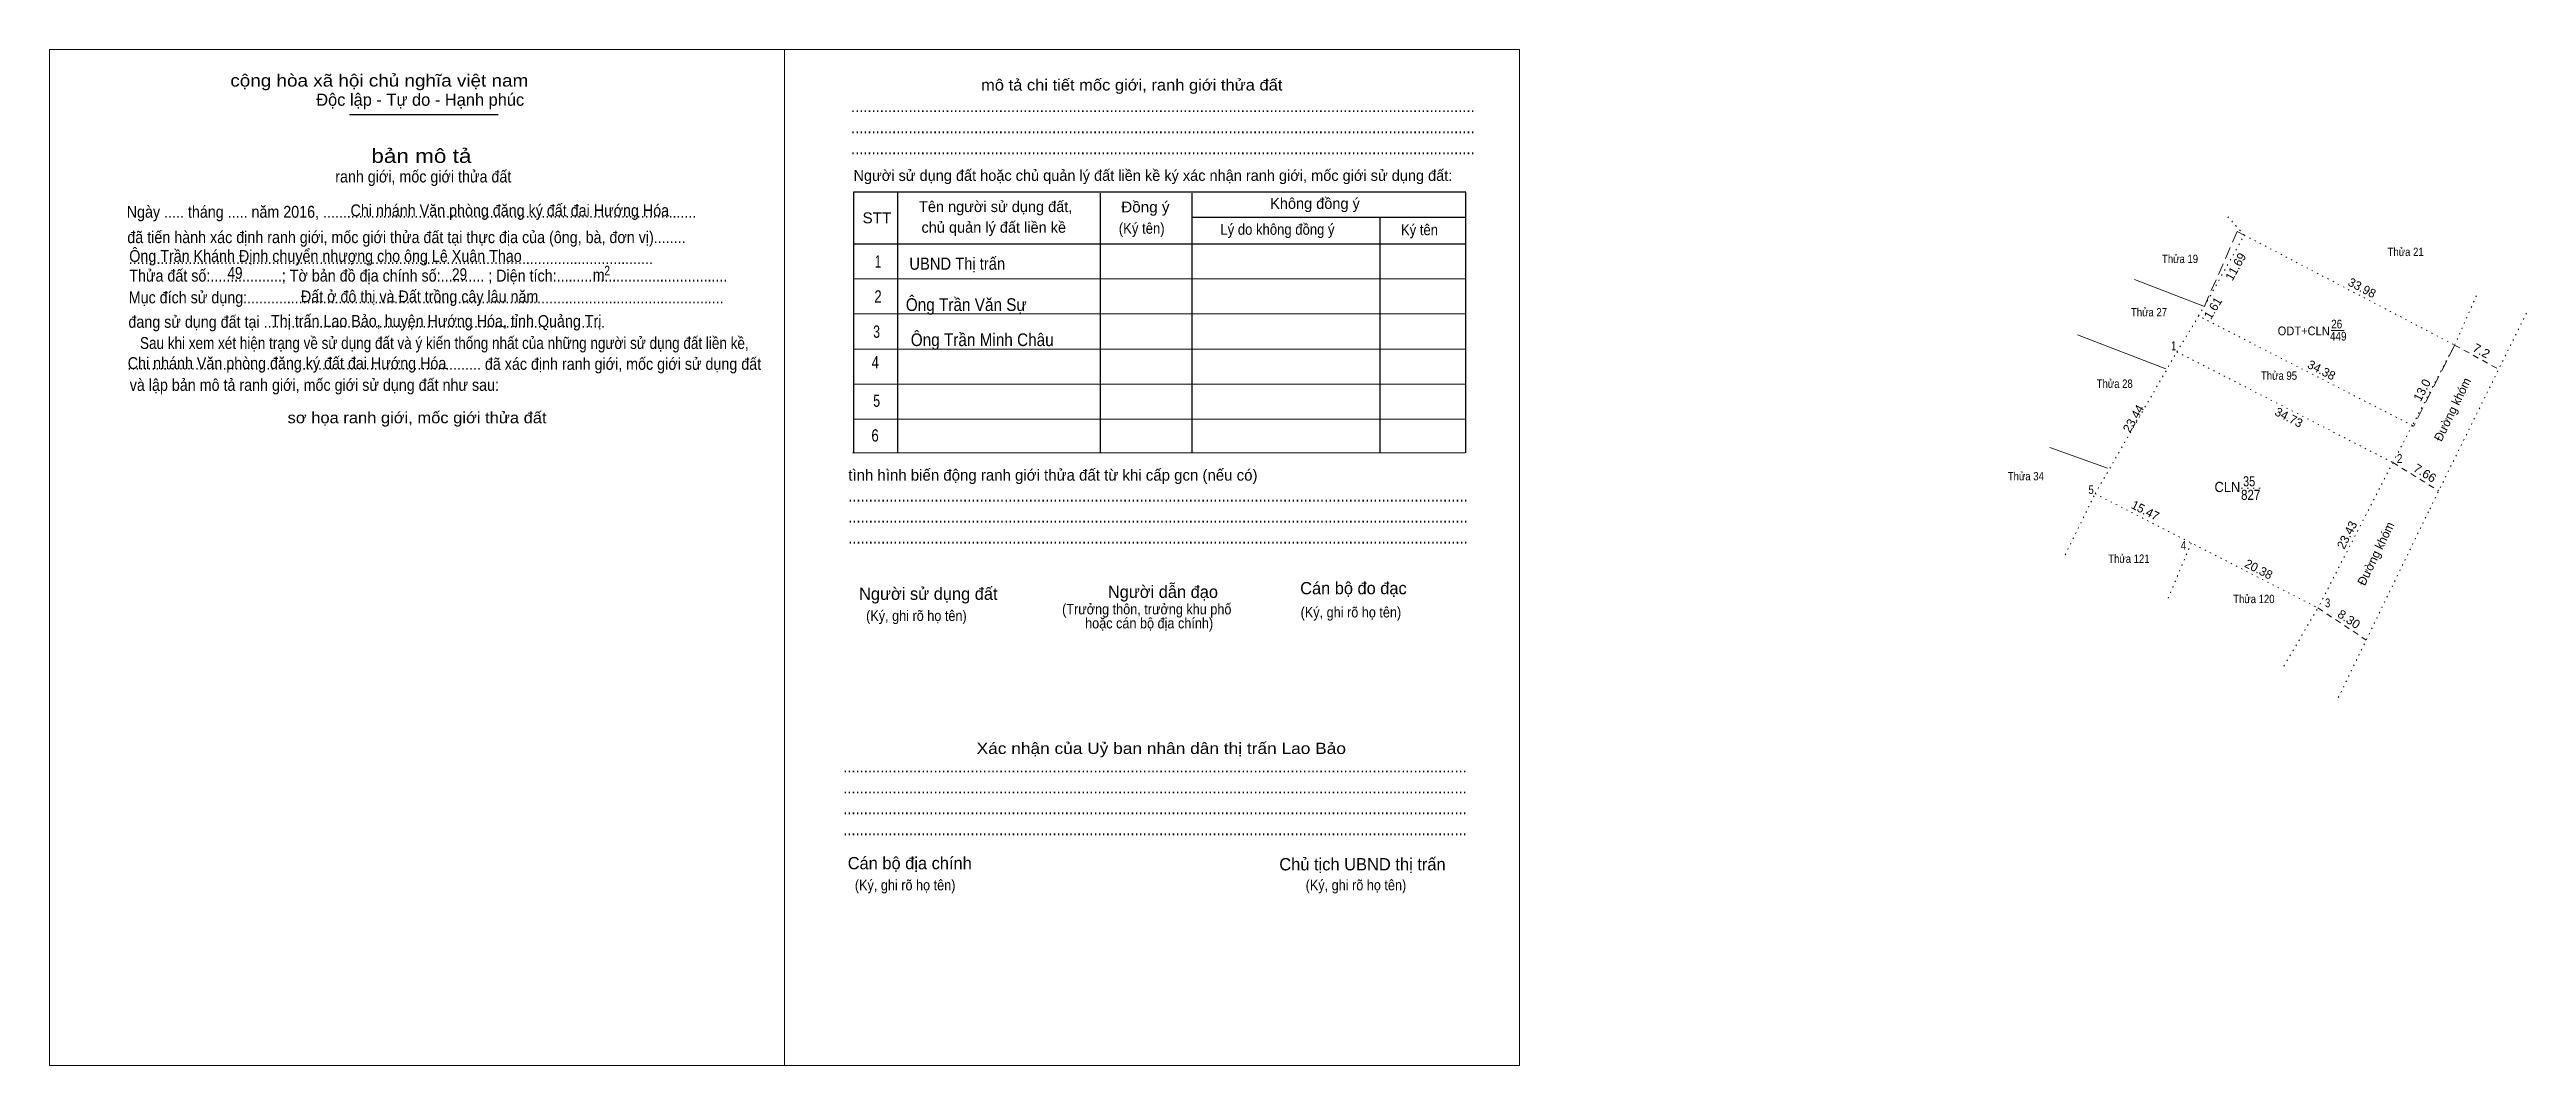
# Model space of a CAD drawing. Header units: metres. Extents: x 536380 to 537292, y 1839076 to 1839222.
# Drawn here: x 536505.1 to 536859.6, y 1839076.4 to 1839221.9 of the extents above; entities that cross this region are included whole.
import ezdxf
from ezdxf.enums import TextEntityAlignment as Align

# ---------------------------------------------------------------- set-up
doc = ezdxf.new("R2010")
doc.units = ezdxf.units.M
doc.header["$LTSCALE"] = 0.56
for name, pattern in [('DOTTED', [1.5, 0.3, -1.2]), ('MEDIUM_DASHED', [4.5, 3, -1.5]), ('SHORT_DASHED', [2.7, 1.5, -1.2])]:
    doc.linetypes.add(name, pattern=pattern)
for name, color, linetype in [('14', 7, 'Continuous'), ('25', 7, 'Continuous'), ('6', 7, 'Continuous')]:
    doc.layers.add(name, color=color, linetype=linetype)
for name, color, linetype, lineweight in [('63', 7, 'Continuous', 13), ('7', 7, 'Continuous', 13), ('8', 7, 'DOTTED', 13)]:
    doc.layers.add(name, color=color, linetype=linetype, lineweight=lineweight)

msp = doc.modelspace()

# ---------------------------------------------------------------- texts
at = {"layer": '14', "width": 0.9}
for s, p in [('Ông Trần Văn Sự', (536636.325, 1839184.5)), ('Ông Trần Minh Châu', (536638.61, 1839179.47))]:
    msp.add_text(s, height=1.82, dxfattribs=at).set_placement(p, align=Align.CENTER)
at = {"layer": '25', "width": 0.9}
for s, p in [('Chi nhánh Văn phòng đăng ký đất đai Hướng Hóa', (536548.2, 1839198.05)), ('Đất ở đô thị và Đất trồng cây lâu năm ', (536541.1, 1839185.73)), ('Chi nhánh Văn phòng đăng ký đất đai Hướng Hóa', (536516.31, 1839176.18))]:
    msp.add_text(s, height=1.7, dxfattribs=at).set_placement(p)
at = {"layer": '6', "width": 0.9}
msp.add_text('Ông Trần Khánh Định chuyển nhượng cho ông Lê Xuân Thao', height=1.7, dxfattribs=at).set_placement((536516.53, 1839191.52))
at = {"layer": '63'}
for s, rotation, p in [('11.69', 60.76, (536818.5623, 1839190.5397)), ('33.98', 332.402, (536835.8155, 1839187.2596)), ('1.61', 58.975, (536815.3029, 1839184.5779)), ('34.38', 332.883, (536830.0151, 1839175.4798)), ('13.0', 62.272, (536845.2391, 1839172.8792)), ('Đường khóm', 64.16, (536849.6064, 1839170.1226)), ('23.44', 60.034, (536803.9156, 1839168.7828)), ('34.73', 332.867, (536825.34, 1839168.7017)), ('15.47', 332.855, (536804.7899, 1839155.3762)), ('23.43', 62.768, (536834.5019, 1839152.139)), ('Đường khóm', 64.16, (536838.6364, 1839149.4826)), ('20.38', 332.844, (536821.0197, 1839146.9558))]:
    msp.add_text(s, height=1.25, rotation=rotation, dxfattribs=at).set_placement(p, align=Align.CENTER)
for s, width, p in [('ODT+CLN', 0.95, (536827.75, 1839181.02)), ('449', 0.85, (536832.69, 1839180.25)), ('26', 0.85, (536832.47, 1839182))]:
    msp.add_text(s, height=1.25, dxfattribs=dict(at, width=width)).set_placement(p, align=Align.CENTER)
for s, width, p in [(' 1', 0.75, (536809.48, 1839178.88)), (' 2', 0.85, (536841.87, 1839162.75)), (' 5', 0.8, (536797.69, 1839158.28)), (' 4', 0.85, (536810.94, 1839150.31)), (' 3', 0.8, (536831.55, 1839142.07))]:
    msp.add_text(s, height=1.25, dxfattribs=dict(at, width=width)).set_placement(p, align=Align.RIGHT)
at = {"layer": '63', "width": 1.05}
for s, rotation, p in [('7.2', 331.193, (536852.8838, 1839178.2445)), ('7.66', 328.177, (536844.7654, 1839160.7495)), ('8.30', 326.406, (536833.8792, 1839139.8409))]:
    msp.add_text(s, height=1.25, rotation=rotation, dxfattribs=at).set_placement(p, align=Align.CENTER)
at = {"layer": '7'}
for s, height, width, p in [('cộng hòa xã hội chủ nghĩa việt nam', 1.756, 1.15, (536531, 1839216.63)), ('........................................................................................................................................................', 1.756, 0.9, (536619.84, 1839212.97)), ('........................................................................................................................................................', 1.756, 0.9, (536619.84, 1839209.96)), ('........................................................................................................................................................', 1.756, 0.9, (536619.84, 1839206.95)), ('Ngày ..... tháng ..... năm 2016, ..............................................................................................', 1.7, 0.9, (536516.17, 1839197.85)), ('STT', 1.555, 1.05, (536621.48, 1839197.06)), ('Đồng ý', 1.555, 1.05, (536658.5, 1839198.61)), (' đã tiến hành xác định ranh giới, mốc giới thửa đất tại thực địa của (ông, bà, đơn vị)........', 1.7, 0.9, (536515.69, 1839194.21)), ('(Ký tên)', 1.555, 0.9, (536658.16, 1839195.56)), ('Lý do không đồng ý', 1.555, 0.9, (536672.7, 1839195.41)), ('Ký tên', 1.555, 0.9, (536698.54, 1839195.35)), ('....................................................................................................................................', 1.7, 0.9, (536516.45, 1839191.21)), ('49', 1.7, 0.85, (536530.59, 1839189.09)), ('2', 1.377, 0.8, (536584.52, 1839189.59)), ('Thửa đất số:..................; Tờ bản đồ địa chính số:........... ; Diện tích:...........................................', 1.7, 0.9, (536516.53, 1839188.71)), ('Mục đích sử dụng:........................................................................................................................', 1.7, 0.9, (536516.45, 1839185.59)), ('29', 1.7, 0.85, (536562.73, 1839188.91)), ('   m', 1.7, 0.9, (536581.16, 1839188.81)), ('đang sử dụng đất tại ......................................................................................', 1.7, 0.9, (536516.41, 1839182.09)), ('Thị trấn Lao Bảo, huyện Hướng Hóa, tỉnh Quảng Trị', 1.7, 0.9, (536536.82, 1839182.21)), ('Sau khi xem xét hiện trạng về sử dụng đất và ý kiến thống nhất của những người sử dụng đất liền kề,', 1.7, 0.85, (536518.07, 1839179.06)), ('......................................................................................... đã xác định ranh giới, mốc giới sử dụng đất', 1.7, 0.9, (536516.27, 1839176.07)), (' và lập bản mô tả ranh giới, mốc giới sử dụng đất như sau:', 1.7, 0.9, (536516.03, 1839173.06)), ('.......................................................................................................................................................', 1.756, 0.9, (536619.44, 1839157.19)), ('.......................................................................................................................................................', 1.756, 0.9, (536619.44, 1839154.18)), ('.......................................................................................................................................................', 1.756, 0.9, (536619.44, 1839151.17)), ('(Ký, ghi rõ họ tên)', 1.505, 0.9, (536621.99, 1839140.11)), ('(Ký, ghi rõ họ tên)', 1.505, 0.9, (536684.18, 1839140.61)), ('........................................................................................................................................................', 1.756, 0.9, (536618.72, 1839118.42)), ('........................................................................................................................................................', 1.756, 0.9, (536618.72, 1839115.41)), ('........................................................................................................................................................', 1.756, 0.9, (536618.72, 1839112.41)), ('........................................................................................................................................................', 1.756, 0.9, (536618.72, 1839109.4)), ('(Ký, ghi rõ họ tên)', 1.505, 0.9, (536620.38, 1839101.54)), ('(Ký, ghi rõ họ tên)', 1.505, 0.9, (536684.9, 1839101.54))]:
    msp.add_text(s, height=height, dxfattribs=dict(at, width=width)).set_placement(p)
for s, height, p in [('Độc lập - Tự do - Hạnh phúc', 1.756, (536543.29, 1839213.88)), ('Người sử dụng đất hoặc chủ quản lý đất liền kề ký xác nhận ranh giới, mốc giới sử dụng đất:', 1.555, (536620.18, 1839203.13)), ('Tên người sử dụng đất,', 1.555, (536629.56, 1839198.66)), ('Không đồng ý', 1.555, (536679.82, 1839199.12)), ('chủ quản lý đất liền kề', 1.555, (536629.92, 1839195.7)), ('tình hình biến động ranh giới thửa đất từ khi cấp gcn (nếu có)', 1.605, (536619.44, 1839160.2)), ('Người sử dụng đất', 1.756, (536620.98, 1839143.13)), ('Người dẫn đạo', 1.755, (536656.59, 1839143.41)), ('Cán bộ đo đạc', 1.752, (536684.12, 1839143.93)), ('Cán bộ địa chính', 1.756, (536619.36, 1839104.55)), ('Chủ tịch UBND thị trấn', 1.76, (536681.13, 1839104.39))]:
    msp.add_text(s, height=height, dxfattribs=at).set_placement(p)
for s, height, width, p in [('mô tả chi tiết mốc giới, ranh giới thửa đất', 1.605, 1.1, (536660.01, 1839216.07)), ('bản mô tả', 2.007, 1.2, (536558.34, 1839205.7)), ('ranh giới, mốc giới thửa đất', 1.7, 0.9, (536558.61, 1839202.9)), ('1', 1.756, 0.7, (536623.685, 1839190.71)), ('UBND Thị trấn', 1.752, 0.9, (536635.035, 1839190.4)), ('2', 1.756, 0.8, (536623.695, 1839185.7)), ('3', 1.756, 0.75, (536623.495, 1839180.66)), ('4', 1.756, 0.8, (536623.3, 1839176.28)), ('sơ họa ranh giới, mốc giới thửa đất', 1.605, 1.1, (536557.725, 1839168.42)), ('5', 1.756, 0.75, (536623.505, 1839170.77)), ('6', 1.756, 0.8, (536623.275, 1839165.8)), ('(Trưởng thôn, trưởng khu phố', 1.505, 0.9, (536662.16, 1839141.05)), ('hoặc cán bộ địa chính)', 1.505, 0.9, (536662.5, 1839139.04)), ('Xác nhận của Uỷ ban nhân dân thị trấn Lao Bảo', 1.61, 1.15, (536664.24, 1839121.06))]:
    msp.add_text(s, height=height, dxfattribs=dict(at, width=width)).set_placement(p, align=Align.CENTER)
at = {"layer": '8'}
for s, height, width, p in [('Thửa 19', 1.2, 0.85, (536810.05, 1839191.36)), ('Thửa 21', 1.2, 0.85, (536842.335, 1839192.36)), ('Thửa 27', 1.2, 0.85, (536805.61, 1839183.72)), ('Thửa 28', 1.2, 0.85, (536800.7, 1839173.49)), ('Thửa 95', 1.2, 0.85, (536824.215, 1839174.64)), ('Thửa 34', 1.2, 0.85, (536787.98, 1839160.24)), ('CLN', 1.452, 0.95, (536816.825, 1839158.57)), ('827', 1.452, 0.85, (536820.16, 1839157.44)), ('35', 1.452, 0.8, (536819.935, 1839159.38)), ('Thửa 121', 1.2, 0.85, (536802.73, 1839148.42)), ('Thửa 120', 1.2, 0.85, (536820.615, 1839142.66))]:
    msp.add_text(s, height=height, dxfattribs=dict(at, width=width)).set_placement(p, align=Align.CENTER)

# ---------------------------------------------------------------- linework, layer by layer
at = {"layer": '63', "linetype": 'MEDIUM_DASHED'}
for p, q in [((536818.24, 1839195.88), (536813.53, 1839185.16)), ((536818.24, 1839195.88), (536819.24, 1839195.36)), ((536849.35, 1839179.62), (536843.5, 1839168.01)), ((536843.3, 1839168.11), (536843.5, 1839168.01))]:
    msp.add_line(p, q, dxfattribs=at)
at = {"layer": '63'}
for p, q in [((536813.53, 1839185.16), (536803.51, 1839189.01)), ((536808.03, 1839176.2), (536795.35, 1839181.09)), ((536831.7, 1839181.7), (536833.53, 1839181.7)), ((536799.68, 1839161.97), (536791.39, 1839164.95))]:
    msp.add_line(p, q, dxfattribs=at)
at = {"layer": '63', "linetype": 'SHORT_DASHED'}
for p, q in [((536849.35, 1839179.62), (536855.66, 1839176.15)), ((536840.51, 1839162.8), (536847.02, 1839158.76)), ((536829.79, 1839141.97), (536836.7, 1839137.38))]:
    msp.add_line(p, q, dxfattribs=at)
at = {"layer": '7', "lineweight": 25}
for p, q in [((536548.06, 1839212.62), (536569.33, 1839212.62)), ((536626.48, 1839201.53), (536626.48, 1839164.17)), ((536655.5, 1839201.38), (536655.5, 1839164.17)), ((536668.59, 1839201.38), (536668.59, 1839164.17)), ((536668.59, 1839197.91), (536707.82, 1839197.91)), ((536695.53, 1839197.91), (536695.53, 1839164.17)), ((536620.18, 1839194.1), (536707.82, 1839194.1))]:
    msp.add_line(p, q, dxfattribs=at)
at = {"layer": '7'}
for p, q in [((536620.18, 1839189.09), (536707.82, 1839189.09)), ((536620.18, 1839184.07), (536707.82, 1839184.07)), ((536620.18, 1839179.05), (536707.82, 1839179.05)), ((536620.18, 1839174.03), (536707.82, 1839174.03)), ((536620.18, 1839169.02), (536707.82, 1839169.02)), ((536620.03, 1839164.17), (536707.67, 1839164.17))]:
    msp.add_line(p, q, dxfattribs=at)
for points in [[(536505.12, 1839221.94), (536610.31, 1839221.94), (536610.31, 1839076.46), (536505.12, 1839076.46)], [(536610.31, 1839221.94), (536715.5, 1839221.94), (536715.5, 1839076.45), (536610.31, 1839076.45)], [(536610.31, 1839221.94), (536715.5, 1839221.94), (536715.5, 1839076.45), (536610.31, 1839076.45)]]:
    msp.add_lwpolyline(points, close=True, dxfattribs=at)
at = {"layer": '7', "lineweight": 25}
msp.add_lwpolyline([(536707.82, 1839164.17), (536707.82, 1839201.53), (536620.18, 1839201.53), (536620.18, 1839164.17)], dxfattribs=at)
at = {"layer": '8'}
for p, q in [((536819.24, 1839195.36), (536816.55, 1839198.35)), ((536813.53, 1839185.16), (536819.24, 1839195.36)), ((536819.24, 1839195.36), (536849.35, 1839179.62)), ((536809.6, 1839178.64), (536812.7, 1839183.78)), ((536859.63, 1839184.2), (536845.63, 1839155.83)), ((536849.35, 1839179.62), (536852.66, 1839187.12)), ((536797.89, 1839158.33), (536809.6, 1839178.64)), ((536809.6, 1839178.64), (536840.51, 1839162.8)), ((536818.82, 1839159.11), (536821.62, 1839159.11)), ((536793.61, 1839149.59), (536797.89, 1839158.33)), ((536797.89, 1839158.33), (536829.79, 1839141.97)), ((536832.7, 1839129.13), (536845.63, 1839155.83)), ((536811.66, 1839151.27), (536808.31, 1839143.29)), ((536824.92, 1839133.65), (536829.79, 1839141.97))]:
    msp.add_line(p, q, dxfattribs=at)
for points in [[(536849.35, 1839179.62), (536843.3, 1839168.11), (536812.7, 1839183.78), (536813.53, 1839185.16)], [(536843.3, 1839168.11), (536840.51, 1839162.8), (536829.79, 1839141.97)]]:
    msp.add_lwpolyline(points, dxfattribs=at)

msp.set_redraw_order([(e.dxf.handle, doc.entitydb.next_handle()) for e in msp.query("TEXT MTEXT ATTDEF DIMENSION ARC_DIMENSION")])  # texts and dimensions are drawn at this point

doc.saveas('drawing.dxf')
